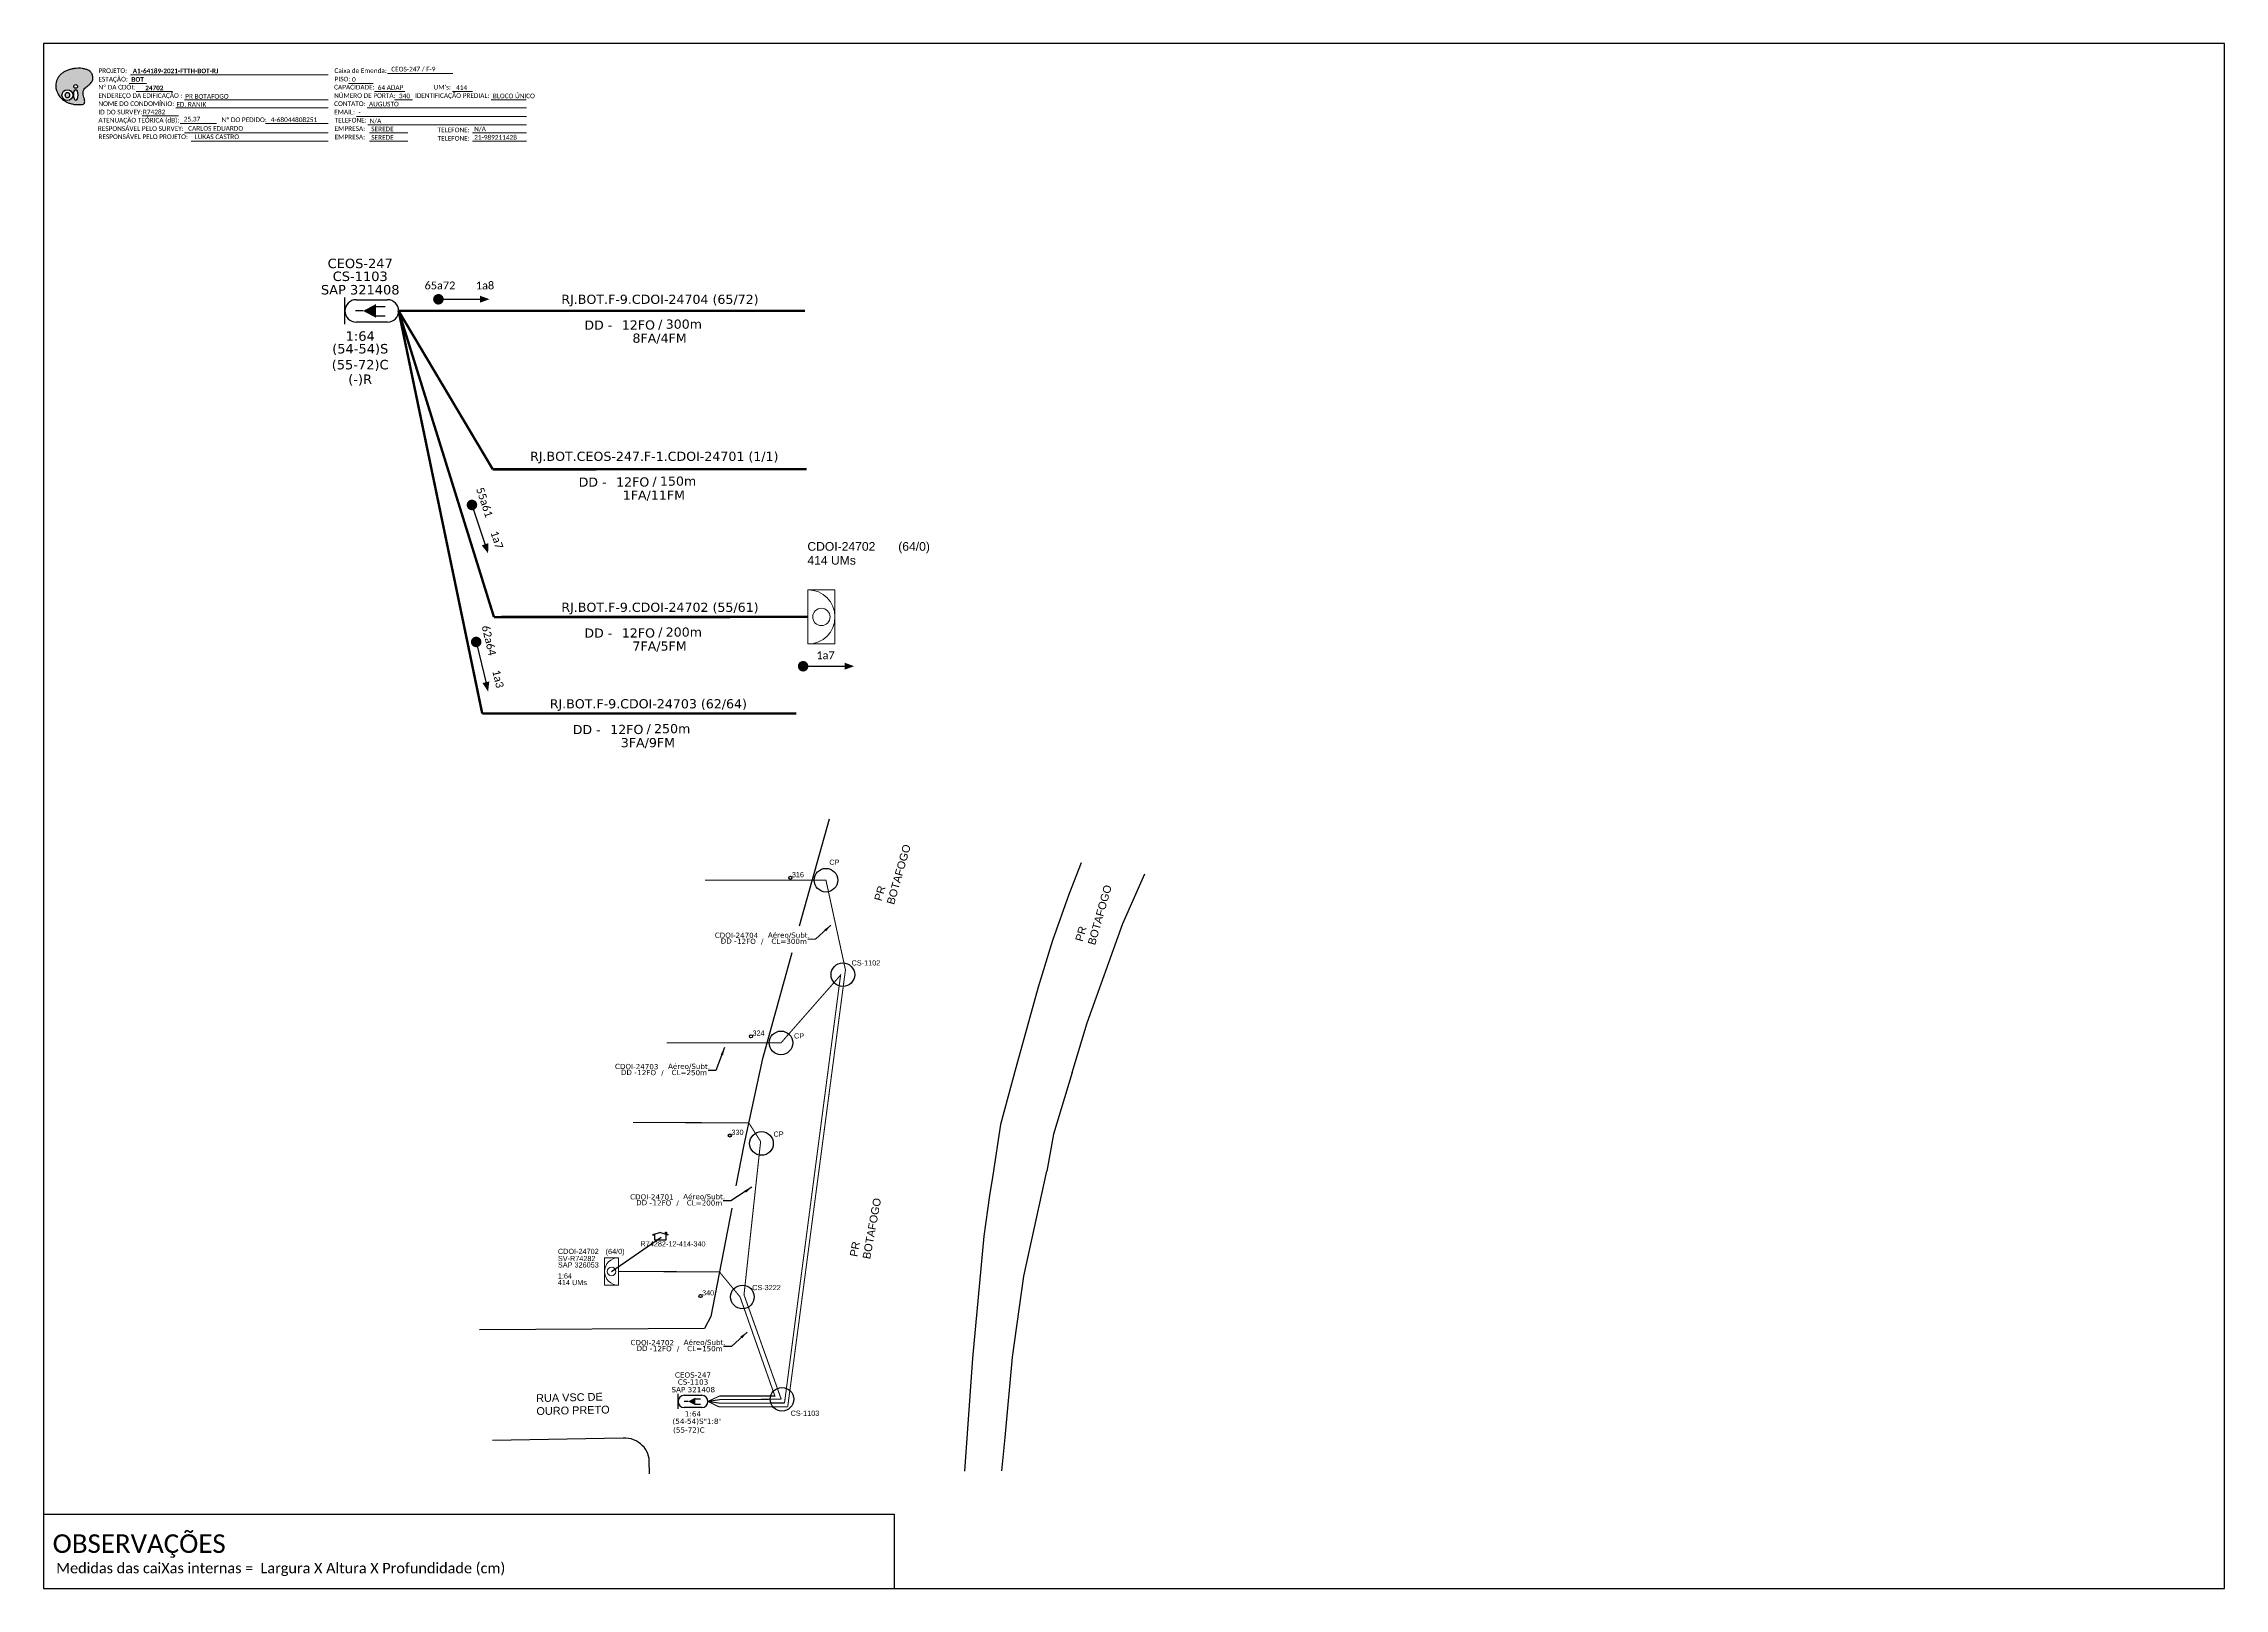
# Model space of a CAD drawing. Extents: x -89 to 2536, y 705 to 1299.
# Drawn here: x -89 to 749, y 705 to 1299 of the extents above; entities that cross this region are included whole.
import ezdxf
from ezdxf.enums import TextEntityAlignment as Align

# ---------------------------------------------------------------- set-up
doc = ezdxf.new("R2010")
doc.units = 0
for name, color, linetype, lineweight in [("20.0-LEGENDA DOS CDO'S", 1, 'Continuous', 0), ('20.1-CDO_INTERIOR', 1, 'Continuous', 0), ('40.1-ETIQUETAS', 1, 'Continuous', 20), ('Numeração', 98, 'Continuous', 0), ('Segmento Logradouro Texto', 7, 'Continuous', 0)]:
    doc.layers.add(name, color=color, linetype=linetype, lineweight=lineweight)
for name, color, linetype in [('20.4-CEOS', 1, 'Continuous'), ('CAP a instalar', 1, 'Continuous'), ('CD de instalação futura', 8, 'Continuous'), ('label_cabos', 7, 'Continuous'), ('Legenda', 1, 'Continuous'), ('locais', 7, 'Continuous'), ('locais legendas', 7, 'Continuous'), ('Numeração Texto', 34, 'Continuous'), ('QUADRA', 7, 'Continuous'), ('SETA', 7, 'Continuous'), ('surveys', 7, 'Continuous'), ('surveys legendas', 7, 'Continuous')]:
    doc.layers.add(name, color=color, linetype=linetype)
doc.layers.add('DROP DE CLIENTE', color=140, linetype='Continuous', plot=False)
doc.layers.add('EXTRA', color=50, linetype='Continuous', plot=False)
doc.styles.add('ARIAL', font='arial.ttf')
doc.styles.add('DIGICADE', font='arial.ttf')
doc.styles.add('siredit', font='verdana.ttf')
doc.styles.get("Standard").update_dxf_attribs({"font": 'arial.ttf'})
doc.styles.add('WMF-Calibri0', font='calibri.ttf')
doc.styles.add('WMF-Calibri1', font='calibrib.ttf')
doc.linetypes.add('FENCELINE1', pattern='A,0.25,-0.1,[133,ltypeshp.shx,S=0.1,R=0,X=-0.1,Y=0],-0.1,1', length=1.45)
doc.dimstyles.new('CC', dxfattribs={"dimtxt": 1, "dimasz": 2, "dimexe": 0.18, "dimexo": 0.0625, "dimgap": 0.09, "dimtad": 0, "dimdec": 0, "dimrnd": 1, "dimzin": 0, "dimdsep": 46, "dimtxsty": 'siredit', "dimblk": 'NONE', "dimcen": 0, "dimse1": 1, "dimse2": 1, "dimsd1": 1, "dimsd2": 1, "dimclrt": 7, "dimadec": 0, "dimazin": 0, "dimtfac": 1, "dimtdec": 0, "dimtofl": 0, "dimtmove": 0, "dimatfit": 3, "dimfxl": 0, "dimtolj": 1, "dimtzin": 0, "dimarcsym": 0})

# ---------------------------------------------------------------- blocks, each defined once
blk = doc.blocks.new('OI')
h = blk.add_hatch(color=40)
edge = h.paths.add_edge_path()
edge.add_spline(control_points=[(4.35, -0.67), (3.92, -0.99), (3.26, -1.5), (2.81, -2.59), (2.9, -3.5), (3.06, -4.27), (3.31, -4.85), (3.37, -5.39), (3.4, -5.88), (3.2, -6.4), (2.54, -6.61), (1.65, -6.63), (0.55, -6.67), (-0.56, -6.42), (-1.61, -6.14), (-2.77, -5.61), (-3.92, -4.77), (-4.89, -3.7), (-5.34, -2.65), (-5.6, -1.94), (-5.85, -0.96), (-5.71, 0.47), (-5.1, 2.02), (-4.14, 3.02), (-3.3, 3.61), (-2.37, 4.16), (-1.36, 4.44), (-0.56, 4.7), (0.79, 4.85), (2.24, 4.97), (3.79, 4.57), (4.67, 4.21), (5.44, 3.65), (5.76, 2.99), (6.03, 2.21), (6.01, 1.46), (5.72, 0.64), (5.31, 0.08), (4.88, -0.38), (4.51, -0.55), (4.35, -0.67)], knot_values=[0, 0, 0, 0, 1.60434, 2.417191, 3.427595, 4.282808, 4.776746, 5.304182, 5.888771, 6.258406, 6.858137, 7.79129, 8.986195, 10.124242, 11.187857, 12.242908, 13.953784, 15.414161, 16.515391, 17.349188, 17.675853, 19.552021, 21.515531, 22.568638, 23.63245, 24.621084, 25.782718, 26.745347, 27.142653, 29.870543, 31.004649, 31.921532, 32.709589, 33.801391, 34.042471, 35.192333, 35.971461, 36.628871, 37.254359, 37.836911, 37.836911, 37.836911, 37.836911], degree=3, periodic=0)
h.paths.add_polyline_path([(1.13, -0.87, -1), (-0.04, -0.87, -1)], flags=16)
edge = h.paths.add_edge_path(flags=16)
edge.add_ellipse((0.56, -3.59), major_axis=(-0.02, 1.71), ratio=0.361305, start_angle=0, end_angle=360)
h.paths.add_polyline_path([(-0.36, -3.62, -1), (-3.8, -3.62, -1)], flags=16)
edge = h.paths.add_edge_path(flags=0)
edge.add_ellipse((-2.08, -3.62), major_axis=(0, 0.885), ratio=0.758294, start_angle=0, end_angle=360)
at = {"color": 40}
for centre, radius in [((-2.08, -3.62), 1.72), ((0.54, -0.87), 0.587)]:
    blk.add_circle(centre, radius, dxfattribs=at)
blk.add_ellipse((-2.08, -3.62), major_axis=(0, 0.885), ratio=0.758294, start_param=-3.141592653589792, end_param=3.141592653589792, dxfattribs=at)
blk.add_ellipse((0.56, -3.59), major_axis=(-0.02, 1.71), ratio=0.361305, dxfattribs=at)
at = {"color": 40, "start_tangent": (-0.800898, -0.598801), "end_tangent": (-0.800898, -0.598801)}
blk.add_spline([(4.35, -0.67), (3.2, -1.78), (2.9, -2.54), (2.92, -3.55), (3.12, -4.38), (3.28, -4.85), (3.37, -5.37), (3.35, -5.95), (3.2, -6.29), (2.66, -6.55), (1.73, -6.63), (0.54, -6.62), (-0.58, -6.41), (-1.6, -6.11), (-2.56, -5.67), (-3.95, -4.67), (-4.89, -3.56), (-5.37, -2.56), (-5.64, -1.78), (-5.72, -1.46), (-5.63, 0.42), (-4.84, 2.22), (-4.13, 2.99), (-3.27, 3.62), (-2.4, 4.09), (-1.3, 4.47), (-0.37, 4.72), (0.02, 4.77), (2.75, 4.8), (3.85, 4.53), (4.69, 4.16), (5.31, 3.68), (5.85, 2.73), (5.93, 2.5), (5.94, 1.35), (5.67, 0.62), (5.29, 0.08), (4.84, -0.36), (4.35, -0.67)], degree=3, dxfattribs=at)
blk = doc.blocks.new('CARIMBO')
at = {"color": 7, "lineweight": 0}
for points in [[(134.48, -16.3), (159.61, -16.3)], [(35.15, -20.06), (41.7, -20.06)], [(35.66, -16.79), (111.64, -16.79)], [(37.81, -23.14), (51.75, -23.14)], [(119.43, -20.02), (128.92, -20.02)], [(129.48, -23.14), (141.1, -23.14)], [(159.42, -23.14), (167.09, -23.14)], [(40.13, -32.55), (54.07, -32.55)], [(52.97, -29.48), (111.64, -29.48)], [(56.38, -26.37), (111.64, -26.37)], [(122.56, -32.72), (187.83, -32.72)], [(126.6, -29.48), (187.83, -29.48)], [(137.07, -26.37), (144.01, -26.37)], [(174.24, -26.37), (187.8, -26.37)], [(54.67, -35.52), (68.61, -35.52)], [(56.38, -39.07), (111.64, -39.07)], [(126.84, -35.96), (187.83, -35.96)], [(127.45, -39.07), (142.25, -39.07)], [(167.06, -39.07), (187.83, -39.07)], [(58.87, -42.31), (111.64, -42.31)], [(127.45, -42.31), (142.25, -42.31)], [(167.06, -42.31), (187.83, -42.31)]]:
    blk.add_lwpolyline(points, dxfattribs=at)
at = {"color": 7, "xscale": 1.213923925163967, "yscale": 1.213923925163967, "zscale": 1.213923925163967, "rotation": 0.1532896023949059}
blk.add_blockref('OI', (13.86, -20.16), dxfattribs=at)
at = {"color": 7, "lineweight": 0, "style": 'WMF-Calibri0'}
for s, height, p in [('PROJETO:', 1.793, (23.26, -16.04)), ('Caixa de Emenda:', 1.7927, (114.02, -16.04)), ('ESTAÇÃO:', 1.793, (23.26, -19.32)), ('ENDEREÇO DA EDIFICAÇÃO :', 1.7927, (23.26, -25.63)), ('Nº DA CDOI:', 1.7927, (23.26, -22.39)), ('CAPACIDADE:', 1.7927, (113.91, -22.39)), ('NÚMERO DE PORTA:', 1.7927, (113.91, -25.63)), ('PISO:', 1.793, (114.09, -19.28)), ('IDENTIFICAÇÃO PREDIAL:', 1.7927, (144.99, -25.63)), ("UM's:", 1.793, (152.15, -22.39)), ('ATENUAÇÃO TEÓRICA (dB):', 1.7927, (23.26, -35.09)), ('NOME DO CONDOMÍNIO:', 1.7927, (23.26, -28.74)), ('ID DO SURVEY:', 1.7927, (23.26, -31.97)), ('CONTATO:', 1.793, (113.91, -28.74)), ('EMAIL:', 1.793, (113.91, -31.97)), ('TELEFONE:', 1.793, (114.09, -35.09)), ('RESPONSÁVEL PELO SURVEY:', 1.7927, (23.02, -38.32)), ('RESPONSÁVEL PELO PROJETO:', 1.7927, (23.26, -41.44)), ('EMPRESA:', 1.793, (114.09, -38.32)), ('EMPRESA:', 1.793, (114.09, -41.56)), ('TELEFONE:', 1.793, (153.7, -38.83)), ('TELEFONE:', 1.793, (153.7, -42.06))]:
    blk.add_text(s, height=height, dxfattribs=at).set_placement(p)
at = {"color": 7, "lineweight": 0, "flags": 8}
for tag, p, style in [('PROJ', (36.46, -16.13), 'WMF-Calibri1'), ('CEOS-XX', (135.87, -15.46), 'WMF-Calibri0'), ('EST', (35.94, -19.41), 'WMF-Calibri1'), ('LOGRADOURO', (56.65, -25.91), 'WMF-Calibri0'), ('PISO_PTR', (120.78, -19.42), 'WMF-Calibri0'), ('CAPAC.', (130.66, -22.52), 'WMF-Calibri0'), ('N°', (138.85, -25.77), 'WMF-Calibri0'), ("UC'S", (160.78, -22.54), 'WMF-Calibri0'), ('N°PREDIO', (174.94, -25.77), 'WMF-Calibri0'), ('_ID_', (40.39, -31.94), 'WMF-Calibri0'), ('NOME_DO_COND.', (53.23, -29.02), 'WMF-Calibri0'), ('O_POTEN', (56.06, -34.68), 'WMF-Calibri0'), ('EMAIL', (123.26, -32.12), 'WMF-Calibri0'), ('NOME_DO_CONTATO', (127.3, -28.89), 'WMF-Calibri0'), ('RES_SURVEY', (57.78, -38.23), 'WMF-Calibri0'), ('RES_PROJ', (60.27, -41.47), 'WMF-Calibri0'), ('TELEFONE', (127.55, -35.36), 'WMF-Calibri0'), ('EMP_RESP_SURVEY', (128.16, -38.47), 'WMF-Calibri0'), ('EMP_RESP_PROJ', (128.16, -41.71), 'WMF-Calibri0'), ('CONT_RESP_SURVEY', (167.76, -38.47), 'WMF-Calibri0'), ('CONT_RESP_PROJ', (167.76, -41.71), 'WMF-Calibri0')]:
    blk.add_attdef(tag, p, '', height=1.79, dxfattribs=dict(at, style=style))
at = {"color": 7, "lineweight": 0, "style": 'WMF-Calibri1', "flags": 8}
blk.add_attdef("N° CDO'S", text='', height=1.79, dxfattribs=at).set_placement((44.78, -22.68), align=Align.CENTER)
blk = doc.blocks.new('MANHOLE_MS')
at = {"linetype": 'Continuous'}
blk.add_circle((0, 0), 0.0000101, dxfattribs=at)
blk = doc.blocks.new('LEGENDA DOS CABOS')
at = {"layer": 'EXTRA', "color": 0, "style": 'siredit'}
for tag, p in [('ID', (4.6, 0.97)), ('XX', (9.03, 0.97))]:
    blk.add_attdef(tag, text='', height=0.48, rotation=359.69, dxfattribs=at).set_placement(p, align=Align.MIDDLE_CENTER)
at = {"layer": 'Legenda', "color": 0, "style": 'siredit'}
for tag, p in [('TIPO_CABO', (1.31, 0)), ('CABO', (4.69, -0.05)), ('/', (6.81, -0.05)), ('METROS', (10.03, -0.05))]:
    blk.add_attdef(tag, text='', height=0.8, rotation=359.69, dxfattribs=at).set_placement(p, align=Align.MIDDLE_CENTER)
blk = doc.blocks.new('_None')
blk = doc.blocks.new('*U85')
at = {"layer": '20.4-CEOS', "color": 7, "style": 'siredit'}
for tag, p in [('FIBRAS_SPLITTER', (0, 0)), ('FIBRAS_TOP_C', (0, -4.13)), ('RESERVA_FINAIS', (0, -5.46))]:
    blk.add_attdef(tag, p, '', height=1.01, dxfattribs=at)
for tag, p, flags in [('QTDE', (0, -9.4), 1), ('ID_ATIVIDADE', (0, -6.77), 3), ('FATOR', (0, -8.09), 1), ('FID', (0, -10.71), 1)]:
    blk.add_attdef(tag, p, '', height=1.01, dxfattribs=dict(at, flags=flags))
blk = doc.blocks.new('SURVEY_SURVEY')
for p, q in [((0, 0.0000152), (-0.0000151, 0.0000108)), ((-0.0000151, 0.0000108), (-0.0000104, 0.0000108)), ((-0.0000103, 0), (-0.0000103, 0.0000108)), ((0.0000103, 0), (-0.0000103, 0)), ((0, 0.0000152), (0.0000151, 0.0000108)), ((0.0000101, 0.0000159), (0.0000117, 0.0000159)), ((0.0000101, 0.0000123), (0.0000101, 0.0000159)), ((0.0000151, 0.0000108), (0.0000103, 0.0000108)), ((0.0000103, 0.0000108), (0.0000103, 0)), ((0.0000117, 0.0000159), (0.0000117, 0.0000119))]:
    blk.add_line(p, q)
blk = doc.blocks.new('CEOS_RP_CT_DRT')
at = {"layer": '20.4-CEOS', "color": 0}
for p, q in [((-4.54, 1.19), (-1.19, 1.19)), ((-1.19, -1.19), (-4.54, -1.19))]:
    blk.add_line(p, q, dxfattribs=at)
for points in [[(-5.73, -1.43), (-5.73, 1.44)], [(-3.79, 0), (-4.59, 0)], [(-2.47, 0.48), (-1.45, 0.48)], [(-2.47, -0.52), (-1.45, -0.52)]]:
    blk.add_lwpolyline(points, dxfattribs=at)
blk.add_lwpolyline([(-3.79, 0, 0, 1.47, 0), (-2.41, 0, 1.47, 1.47, 0)], format="xyseb", dxfattribs=at)
for centre, start, end in [((-4.54, 0), 90, 270), ((-1.19, 0), 270, 90)]:
    blk.add_arc(centre, 1.19, start, end, dxfattribs=at)
at = {"layer": '20.4-CEOS', "color": 7, "style": 'siredit'}
for tag, p in [('Nº_DA_CEOS', (-2.86, 5.6)), ('LOCAL', (-2.86, 4.24)), ('SAP', (-2.86, 2.78)), ('RACIO_SPLITAGEM', (-2.86, -1.88)), ('FIBRAS_SPLITTER', (-2.86, -3.58)), ('RESERVA_FINAIS', (-2.86, -6.39)), ('FIBRAS_TOP_C', (-2.86, -5.08))]:
    blk.add_attdef(tag, text='', height=1.01, dxfattribs=at).set_placement(p, align=Align.TOP_CENTER)
blk = doc.blocks.new('ETIQUETA_RS5F')
at = {"layer": '40.1-ETIQUETAS', "color": 0, "style": 'siredit'}
blk.add_text('/', height=1.5, dxfattribs=at).set_placement((1.58, -1.95), align=Align.MIDDLE_RIGHT)
for tag, p in [('ETIQUETA_R_PRIMARIA', (1.21, 4.1)), ('ETIQUETA_R_SECUNDARIA', (1.21, 2.1)), ('F_ATIVAS/F_MORTAS', (1.14, -4.24))]:
    blk.add_attdef(tag, text='', height=1.5, dxfattribs=at).set_placement(p, align=Align.MIDDLE_CENTER)
for tag, p in [('TIPO_CABO', (-6.58, -2.12)), ('CAP_CABO', (0.4, -2.09))]:
    blk.add_attdef(tag, text='', height=1.5, dxfattribs=at).set_placement(p, align=Align.MIDDLE_RIGHT)
blk.add_attdef('METROS', text='', height=1.5, dxfattribs=at).set_placement((2.14, -1.95), align=Align.MIDDLE_LEFT)
for tag, p in [('FUSÃO_1', (0.85, -8.39)), ('FUSÃO_2', (0.85, -10.6)), ('FUSÃO_3', (0.85, -12.93)), ('FUSÃO_4', (0.85, -15.14)), ('FUSÃO_5', (0.85, -17.16))]:
    blk.add_attdef(tag, text='', height=1.5, dxfattribs=at).set_placement(p, align=Align.CENTER)
blk = doc.blocks.new('CDOI_INT')
at = {"layer": '20.1-CDO_INTERIOR', "color": 0, "lineweight": 18}
blk.add_lwpolyline([(4.25, -4.25), (4.25, 4.25), (0, 4.25), (0, -4.25)], close=True, dxfattribs=at)
blk.add_circle((2.12, 0), 1.36, dxfattribs=at)
blk.add_arc((0, 0), 4.25, 270, 90, dxfattribs=at)
at = {"layer": "20.0-LEGENDA DOS CDO'S", "color": 0, "style": 'ARIAL'}
for tag, p in [('CDO_N', (-0.08, 10.38)), ('SPLITER_1', (21.18, 10.38)), ('SAP', (-0.08, 6.23)), ('SURVEY', (-0.08, 8.2)), ('SPLITER_2', (21.19, 8.68)), ('1:XX', (5.94, -2.22)), ('UMS', (5.94, -4.24))]:
    blk.add_attdef(tag, p, '', height=1.36, dxfattribs=at)
blk.add_attdef('FIBRAS_UTILIZADAS', text='', height=1.36, dxfattribs=at).set_placement((15.34, 10.38), align=Align.CENTER)

msp = doc.modelspace()

# ---------------------------------------------------------------- linework, layer by layer
msp.add_lwpolyline([(-89.32, 705.02), (749.25, 705.02), (749.25, 1299.02), (-89.32, 1299.02), (-89.32, 705.02)])
at = {"color": 7, "lineweight": 0}
msp.add_lwpolyline([(-4.01, 1268.26), (20.14, 1268.26)], dxfattribs=at)
at = {"const_width": 2.02}
for points in [[(61.48, 1200.71, 1), (63.5, 1200.71, 1)], [(75.07, 1122.59, 1), (75.7, 1120.67, 1)], [(76.79, 1069.93, 1), (77.26, 1067.97, 1)], [(201.71, 1059.6, 1), (203.73, 1059.6, 1)]]:
    msp.add_lwpolyline(points, format="xyb", close=True, dxfattribs=at)
at = {"color": 7}
msp.add_lwpolyline([(-89.24, 733.5), (237.71, 733.5), (237.71, 705.02)], dxfattribs=at)
at = {"layer": '20.1-CDO_INTERIOR', "color": 1, "lineweight": 18}
msp.add_lwpolyline([(126.4, 821.56), (126.39, 832.18), (131.7, 832.19), (131.71, 821.56)], close=True, dxfattribs=at)
msp.add_circle((129.05, 826.87), 1.7, dxfattribs=at)
msp.add_arc((131.71, 826.87), 5.31, 90.02759, 270.02759, dxfattribs=at)
at = {"layer": '20.4-CEOS', "color": 5}
for p, q in [((157.04, 779.29), (163.73, 779.29)), ((163.73, 774.53), (157.04, 774.53))]:
    msp.add_line(p, q, dxfattribs=at)
for points in [[(154.66, 774.04), (154.66, 779.78)], [(158.54, 776.91), (156.93, 776.91)], [(161.18, 777.86), (163.21, 777.86)], [(161.18, 775.87), (163.21, 775.87)]]:
    msp.add_lwpolyline(points, dxfattribs=at)
msp.add_lwpolyline([(158.54, 776.91, 0, 2.94, 0), (161.3, 776.91, 2.94, 2.94, 0)], format="xyseb", dxfattribs=at)
for centre, start, end in [((157.04, 776.91), 90, 270), ((163.73, 776.91), 270, 90)]:
    msp.add_arc(centre, 2.38, start, end, dxfattribs=at)
at = {"layer": 'CAP a instalar', "color": 7, "ltscale": 7, "const_width": 0.941}
for points in [[(47.19, 1196.24), (203.51, 1196.28)], [(47.19, 1196.24), (83.4, 1135.33)], [(47.19, 1196.24), (79.35, 1041.41)], [(83.4, 1135.33), (204.1, 1135.38)]]:
    msp.add_lwpolyline(points, dxfattribs=at)
at = {"layer": 'CAP a instalar', "color": 1, "ltscale": 7, "const_width": 0.941}
for points in [[(47.19, 1196.24), (83.85, 1078.52)], [(83.85, 1078.52), (204.57, 1078.58)]]:
    msp.add_lwpolyline(points, dxfattribs=at)
at = {"layer": 'CAP a instalar', "color": 8, "ltscale": 7, "const_width": 0.941}
msp.add_lwpolyline([(79.35, 1041.41), (200.1, 1041.46)], dxfattribs=at)
at = {"layer": 'CAP a instalar', "color": 8, "ltscale": 50, "const_width": 0.4}
for points in [[(196.81, 774.86), (196.81, 774.86), (219.01, 942.87), (211.51, 977.34), (164.94, 977.34)], [(195.58, 776.31), (195.58, 776.31), (217.14, 940.86), (194.21, 914.77), (150.28, 914.77)], [(194.32, 777.75), (194.32, 777.75), (180, 817.92), (186.39, 876.87), (181.83, 884.05), (137.37, 884.16)], [(166.11, 776.91), (170.9, 777.63), (194.32, 777.75)], [(166.11, 776.91), (170.53, 776.26), (195.58, 776.31)], [(166.11, 776.91), (170.34, 774.86), (196.81, 774.86)]]:
    msp.add_lwpolyline(points, dxfattribs=at)
at = {"layer": 'CAP a instalar', "color": 1, "ltscale": 50, "const_width": 0.4}
for points in [[(131.71, 826.87), (170.53, 826.75), (178.49, 817.09), (191.86, 779), (184.66, 779)], [(184.66, 779), (170.65, 779), (166.11, 776.91)]]:
    msp.add_lwpolyline(points, dxfattribs=at)
at = {"layer": 'DROP DE CLIENTE'}
msp.add_lwpolyline([(129.05, 826.87), (148.09, 840.11)], dxfattribs=at)
at = {"layer": 'Numeração'}
for centre in [(197.82, 978.23), (182.66, 917.31), (174.57, 879.17), (163.27, 817.44)]:
    msp.add_circle(centre, 0.6, dxfattribs=at)
at = {"layer": 'Numeração Texto'}
for centre in [(197.82, 978.23), (182.66, 917.31), (174.57, 879.17), (163.27, 817.44)]:
    msp.add_circle(centre, 0.6, dxfattribs=at)
at = {"layer": 'QUADRA', "color": 96}
for points in [[(201.38, 959.77), (212.86, 1000.99)], [(309.64, 984.03), (304.9, 971.86), (298.68, 954.11), (293.07, 936.17), (288.1, 918.08), (284.55, 905.13)], [(306.15, 903.45), (311.9, 922.49), (325.63, 960.7), (334.16, 979.73)], [(176.95, 859.86), (180, 875.59), (187.18, 908.78), (198.54, 949.58)], [(284.55, 905.13), (278.58, 883.34), (275.68, 863.96)], [(306.15, 903.45), (298.98, 879.7), (296.51, 865.43)], [(275.68, 863.96), (274.34, 856.15), (272.17, 840.46), (267.87, 793.51), (264.85, 750.09)], [(279.17, 750.21), (280.42, 763.03), (283.23, 793.9), (287.65, 825.04), (296.51, 865.43)], [(175.28, 851.25), (167.21, 809.61), (164.81, 804.91), (78.31, 804.47)], [(143.68, 749.09), (143.55, 754.02), (143.48, 754.96), (143.29, 755.9), (143.01, 756.8), (142.61, 757.68), (142.13, 758.5), (141.55, 759.29), (140.9, 760.01), (140.15, 760.67), (139.34, 761.24), (138.48, 761.73), (137.56, 762.14), (136.6, 762.47), (135.6, 762.69), (134.58, 762.81), (133.53, 762.83), (83.27, 761.85)]]:
    msp.add_lwpolyline(points, dxfattribs=at)
at = {"layer": 'SETA'}
for points in [[(62.49, 1200.71), (79.83, 1200.71)], [(75.38, 1121.63), (80.85, 1105.18)], [(77.03, 1068.95), (81.05, 1052.09)], [(202.72, 1059.6), (220.06, 1059.6)]]:
    msp.add_lwpolyline(points, dxfattribs=at)
for points in [[(78.44, 1202.08), (82.13, 1200.74), (78.44, 1199.39)], [(81.71, 1106.93), (81.6, 1103), (79.16, 1106.08)], [(218.67, 1060.97), (222.36, 1059.62), (218.67, 1058.28)], [(82.06, 1053.76), (81.61, 1049.85), (79.44, 1053.14)]]:
    msp.add_solid(points, dxfattribs=at)

# ---------------------------------------------------------------- block references
ref = msp.add_blockref('CARIMBO', (-91.51, 1303.77))
ref.add_attrib('PROJ', 'A1-64189-2021-FTTH-BOT-RJ', (-55.05, 1287.63), dxfattribs={"color": 7, "lineweight": 0, "height": 1.7927, "style": 'WMF-Calibri1'})
ref.add_attrib('EST', 'BOT', (-55.57, 1284.35), dxfattribs={"color": 7, "lineweight": 0, "height": 1.793, "style": 'WMF-Calibri1'})
ref.add_attrib("N° CDO'S", '24702', dxfattribs={"color": 7, "lineweight": 0, "height": 1.793, "style": 'WMF-Calibri1'}).set_placement((-46.73, 1281.09), align=Align.CENTER)
ref.add_attrib('LOGRADOURO', 'PR BOTAFOGO', (-34.86, 1277.86), dxfattribs={"color": 7, "lineweight": 0, "height": 1.7927, "style": 'WMF-Calibri0'})
ref.add_attrib('NOME_DO_COND.', 'ED. RANIK', (-38.28, 1274.74), dxfattribs={"color": 7, "lineweight": 0, "height": 1.793, "style": 'WMF-Calibri0'})
ref.add_attrib('_ID_', 'R74282', (-51.11, 1271.83), dxfattribs={"color": 7, "lineweight": 0, "height": 1.793, "style": 'WMF-Calibri0'})
ref.add_attrib('O_POTEN', '25,37', (-35.45, 1269.09), dxfattribs={"color": 7, "lineweight": 0, "height": 1.793, "style": 'WMF-Calibri0'})
ref.add_attrib('RES_SURVEY', 'CARLOS EDUARDO', (-33.73, 1265.54), dxfattribs={"color": 7, "lineweight": 0, "height": 1.7927, "style": 'WMF-Calibri0'})
ref.add_attrib('RES_PROJ', 'LUKAS CASTRO', (-31.24, 1262.3), dxfattribs={"color": 7, "lineweight": 0, "height": 1.7927, "style": 'WMF-Calibri0'})
ref.add_attrib('CEOS-XX', 'CEOS-247 / F-9', (44.36, 1288.31), dxfattribs={"color": 7, "lineweight": 0, "height": 1.7927, "style": 'WMF-Calibri0'})
ref.add_attrib('CAPAC.', '64 ADAP', (39.15, 1281.25), dxfattribs={"color": 7, "lineweight": 0, "height": 1.793, "style": 'WMF-Calibri0'})
ref.add_attrib("UC'S", '414', (69.27, 1281.23), dxfattribs={"color": 7, "lineweight": 0, "height": 1.793, "style": 'WMF-Calibri0'})
ref.add_attrib('PISO_PTR', '0', (29.28, 1284.34), dxfattribs={"color": 7, "lineweight": 0, "height": 1.79, "style": 'WMF-Calibri0'})
ref.add_attrib('N°', '340', (47.34, 1278), dxfattribs={"color": 7, "lineweight": 0, "height": 1.793, "style": 'WMF-Calibri0'})
ref.add_attrib('N°PREDIO', 'BLOCO ÚNICO', (83.43, 1278), dxfattribs={"color": 7, "lineweight": 0, "height": 1.7927, "style": 'WMF-Calibri0'})
ref.add_attrib('NOME_DO_CONTATO', 'AUGUSTO', (35.79, 1274.88), dxfattribs={"color": 7, "lineweight": 0, "height": 1.793, "style": 'WMF-Calibri0'})
ref.add_attrib('EMAIL', '-', (31.75, 1271.65), dxfattribs={"color": 7, "lineweight": 0, "height": 1.79, "style": 'WMF-Calibri0'})
ref.add_attrib('TELEFONE', 'N/A', (36.04, 1268.41), dxfattribs={"color": 7, "lineweight": 0, "height": 1.793, "style": 'WMF-Calibri0'})
ref.add_attrib('EMP_RESP_SURVEY', 'SEREDE', (36.65, 1265.3), dxfattribs={"color": 7, "lineweight": 0, "height": 1.793, "style": 'WMF-Calibri0'})
ref.add_attrib('EMP_RESP_PROJ', 'SEREDE', (36.65, 1262.06), dxfattribs={"color": 7, "lineweight": 0, "height": 1.793, "style": 'WMF-Calibri0'})
ref.add_attrib('CONT_RESP_SURVEY', 'N/A', (76.25, 1265.3), dxfattribs={"color": 7, "lineweight": 0, "height": 1.793, "style": 'WMF-Calibri0'})
ref.add_attrib('CONT_RESP_PROJ', '21-989211428', (76.25, 1262.06), dxfattribs={"color": 7, "lineweight": 0, "height": 1.7927, "style": 'WMF-Calibri0'})
at = {"layer": '20.4-CEOS', "color": 5}
ref = msp.add_blockref('CEOS_RP_CT_DRT', (47.19, 1196.24), dxfattribs=dict(at, xscale=3.602776328722635, yscale=3.602776328722635, zscale=3.602776319999997))
ref.add_attrib('Nº_DA_CEOS', 'CEOS-247', dxfattribs={"color": 7, "height": 3.638, "style": 'siredit'}).set_placement((32.43, 1216.33), align=Align.TOP_CENTER)
ref.add_attrib('LOCAL', 'CS-1103', dxfattribs={"color": 7, "height": 3.638, "style": 'siredit'}).set_placement((32.43, 1211.37), align=Align.TOP_CENTER)
ref.add_attrib('SAP', 'SAP 321408', dxfattribs={"color": 7, "height": 3.638, "style": 'siredit'}).set_placement((32.43, 1206.21), align=Align.TOP_CENTER)
ref.add_attrib('RACIO_SPLITAGEM', '1:64', dxfattribs={"color": 7, "height": 3.638, "style": 'siredit'}).set_placement((32.43, 1188.4), align=Align.TOP_CENTER)
ref.add_attrib('FIBRAS_SPLITTER', '(54-54)S', dxfattribs={"color": 7, "height": 3.638, "style": 'siredit'}).set_placement((32.43, 1183.53), align=Align.TOP_CENTER)
ref.add_attrib('FIBRAS_TOP_C', '(55-72)C', dxfattribs={"color": 7, "height": 3.638, "style": 'siredit'}).set_placement((32.4, 1177.4), align=Align.TOP_CENTER)
ref.add_attrib('RESERVA_FINAIS', '(-)R', dxfattribs={"color": 7, "height": 3.638, "style": 'siredit'}).set_placement((32.4, 1171.8), align=Align.TOP_CENTER)
at = {"layer": '20.4-CEOS', "color": 5, "lineweight": 0}
ref = msp.add_blockref('*U85', (152.49, 768.28), dxfattribs=dict(at, xscale=2, yscale=2, zscale=2))
ref.add_attrib('FIBRAS_SPLITTER', '(54-54)S"1:8"', (152.49, 768.28), dxfattribs={"color": 7, "height": 2.0194, "style": 'siredit'})
ref.add_attrib('FIBRAS_TOP_C', '(55-72)C', (152.74, 764.92), dxfattribs={"color": 7, "height": 2.019, "style": 'siredit'})
at = {"layer": 'CAP a instalar', "color": 7, "linetype": 'FENCELINE1', "ltscale": 7}
ref = msp.add_blockref('ETIQUETA_RS5F', (144.91, 1195.76), dxfattribs=dict(at, xscale=2.352239969747718, yscale=2.352239969749518, zscale=2.352239969749998))
ref.add_attrib('ETIQUETA_R_SECUNDARIA', 'RJ.BOT.F-9.CDOI-24704 (65/72)', dxfattribs={"layer": '40.1-ETIQUETAS', "color": 0, "height": 3.5284, "style": 'siredit'}).set_placement((147.69, 1200.71), align=Align.MIDDLE_CENTER)
ref.add_attrib('TIPO_CABO', 'DD -', dxfattribs={"layer": '40.1-ETIQUETAS', "color": 0, "height": 3.528, "style": 'siredit'}).set_placement((129.35, 1190.78), align=Align.MIDDLE_RIGHT)
ref.add_attrib('CAP_CABO', '12FO', dxfattribs={"layer": '40.1-ETIQUETAS', "color": 0, "height": 3.528, "style": 'siredit'}).set_placement((145.77, 1190.84), align=Align.MIDDLE_RIGHT)
ref.add_attrib('METROS', '300m', dxfattribs={"layer": '40.1-ETIQUETAS', "color": 0, "height": 3.528, "style": 'siredit'}).set_placement((149.88, 1191.16), align=Align.MIDDLE_LEFT)
ref.add_attrib('F_ATIVAS/F_MORTAS', '8FA/4FM', dxfattribs={"layer": '40.1-ETIQUETAS', "color": 0, "height": 3.528, "style": 'siredit'}).set_placement((147.53, 1185.77), align=Align.MIDDLE_CENTER)
ref = msp.add_blockref('ETIQUETA_RS5F', (142.71, 1135.39), dxfattribs=dict(at, xscale=2.352239969747718, yscale=2.352239969749518, zscale=2.352239969749998))
ref.add_attrib('ETIQUETA_R_SECUNDARIA', 'RJ.BOT.CEOS-247.F-1.CDOI-24701 (1/1)', dxfattribs={"layer": '40.1-ETIQUETAS', "color": 0, "height": 3.5284, "style": 'siredit'}).set_placement((145.49, 1140.34), align=Align.MIDDLE_CENTER)
ref.add_attrib('TIPO_CABO', 'DD -', dxfattribs={"layer": '40.1-ETIQUETAS', "color": 0, "height": 3.528, "style": 'siredit'}).set_placement((127.15, 1130.42), align=Align.MIDDLE_RIGHT)
ref.add_attrib('CAP_CABO', '12FO', dxfattribs={"layer": '40.1-ETIQUETAS', "color": 0, "height": 3.528, "style": 'siredit'}).set_placement((143.57, 1130.47), align=Align.MIDDLE_RIGHT)
ref.add_attrib('METROS', '150m', dxfattribs={"layer": '40.1-ETIQUETAS', "color": 0, "height": 3.528, "style": 'siredit'}).set_placement((147.68, 1130.8), align=Align.MIDDLE_LEFT)
ref.add_attrib('F_ATIVAS/F_MORTAS', '1FA/11FM', dxfattribs={"layer": '40.1-ETIQUETAS', "color": 0, "height": 3.528, "style": 'siredit'}).set_placement((145.33, 1125.41), align=Align.MIDDLE_CENTER)
at = {"layer": 'CAP a instalar', "color": 1, "linetype": 'FENCELINE1', "ltscale": 7}
ref = msp.add_blockref('ETIQUETA_RS5F', (144.91, 1077.34), dxfattribs=dict(at, xscale=2.352239969747718, yscale=2.352239969749518, zscale=2.352239969749998))
ref.add_attrib('ETIQUETA_R_SECUNDARIA', 'RJ.BOT.F-9.CDOI-24702 (55/61)', dxfattribs={"layer": '40.1-ETIQUETAS', "color": 0, "height": 3.5284, "style": 'siredit'}).set_placement((147.69, 1082.29), align=Align.MIDDLE_CENTER)
ref.add_attrib('TIPO_CABO', 'DD -', dxfattribs={"layer": '40.1-ETIQUETAS', "color": 0, "height": 3.528, "style": 'siredit'}).set_placement((129.35, 1072.37), align=Align.MIDDLE_RIGHT)
ref.add_attrib('CAP_CABO', '12FO', dxfattribs={"layer": '40.1-ETIQUETAS', "color": 0, "height": 3.528, "style": 'siredit'}).set_placement((145.77, 1072.42), align=Align.MIDDLE_RIGHT)
ref.add_attrib('METROS', '200m', dxfattribs={"layer": '40.1-ETIQUETAS', "color": 0, "height": 3.528, "style": 'siredit'}).set_placement((149.88, 1072.75), align=Align.MIDDLE_LEFT)
ref.add_attrib('F_ATIVAS/F_MORTAS', '7FA/5FM', dxfattribs={"layer": '40.1-ETIQUETAS', "color": 0, "height": 3.528, "style": 'siredit'}).set_placement((147.53, 1067.36), align=Align.MIDDLE_CENTER)
at = {"layer": 'CAP a instalar', "color": 8, "linetype": 'FENCELINE1', "ltscale": 7}
ref = msp.add_blockref('ETIQUETA_RS5F', (140.44, 1040.23), dxfattribs=dict(at, xscale=2.352239969747718, yscale=2.352239969749518, zscale=2.352239969749998))
ref.add_attrib('ETIQUETA_R_SECUNDARIA', 'RJ.BOT.F-9.CDOI-24703 (62/64)', dxfattribs={"layer": '40.1-ETIQUETAS', "color": 0, "height": 3.5284, "style": 'siredit'}).set_placement((143.22, 1045.18), align=Align.MIDDLE_CENTER)
ref.add_attrib('TIPO_CABO', 'DD -', dxfattribs={"layer": '40.1-ETIQUETAS', "color": 0, "height": 3.528, "style": 'siredit'}).set_placement((124.87, 1035.26), align=Align.MIDDLE_RIGHT)
ref.add_attrib('CAP_CABO', '12FO', dxfattribs={"layer": '40.1-ETIQUETAS', "color": 0, "height": 3.528, "style": 'siredit'}).set_placement((141.3, 1035.31), align=Align.MIDDLE_RIGHT)
ref.add_attrib('METROS', '250m', dxfattribs={"layer": '40.1-ETIQUETAS', "color": 0, "height": 3.528, "style": 'siredit'}).set_placement((145.4, 1035.63), align=Align.MIDDLE_LEFT)
ref.add_attrib('F_ATIVAS/F_MORTAS', '3FA/9FM', dxfattribs={"layer": '40.1-ETIQUETAS', "color": 0, "height": 3.528, "style": 'siredit'}).set_placement((143.05, 1030.25), align=Align.MIDDLE_CENTER)
at = {"layer": 'CD de instalação futura', "color": 1, "ltscale": 11}
ref = msp.add_blockref('CDOI_INT', (204.57, 1078.58), dxfattribs=dict(at, xscale=2.451089447553158, yscale=2.451089447553158, zscale=2.451089447553158))
ref.add_attrib('CDO_N', 'CDOI-24702', (204.37, 1104.02), dxfattribs={"layer": "20.0-LEGENDA DOS CDO'S", "color": 0, "height": 3.334, "style": 'ARIAL'})
ref.add_attrib('FIBRAS_UTILIZADAS', '     (64/0)', dxfattribs={"layer": "20.0-LEGENDA DOS CDO'S", "color": 0, "height": 3.3341, "style": 'ARIAL'}).set_placement((242.17, 1104.02), align=Align.CENTER)
ref.add_attrib('SURVEY', '414 UMs', (204.38, 1098.68), dxfattribs={"layer": "20.0-LEGENDA DOS CDO'S", "color": 0, "height": 3.334, "style": 'ARIAL'})
at = {"layer": 'label_cabos', "color": 0, "lineweight": 0}
ref = msp.add_blockref('LEGENDA DOS CABOS', (168.63, 952.89), dxfattribs=dict(at, xscale=2, yscale=2, zscale=2))
ref.add_attrib('ID', 'CDOI-24704', dxfattribs={"color": 0, "height": 2, "rotation": 359.69001, "style": 'siredit'}).set_placement((177.11, 956.15), align=Align.MIDDLE_CENTER)
ref.add_attrib('CABO', '12FO', dxfattribs={"color": 0, "height": 2, "rotation": 359.69001, "style": 'siredit'}).set_placement((180.96, 953.84), align=Align.MIDDLE_CENTER)
ref.add_attrib('METROS', 'CL=300m', dxfattribs={"color": 0, "height": 2, "rotation": 359.69001, "style": 'siredit'}).set_placement((197.35, 953.84), align=Align.MIDDLE_CENTER)
ref.add_attrib('XX', 'Aéreo/Subt.', dxfattribs={"color": 0, "height": 2, "rotation": 359.69001, "style": 'siredit'}).set_placement((197.25, 956.23), align=Align.MIDDLE_CENTER)
ref.add_attrib('/', '/', dxfattribs={"color": 0, "height": 2, "rotation": 359.69001, "style": 'siredit'}).set_placement((187.01, 953.84), align=Align.MIDDLE_CENTER)
ref.add_attrib('TIPO_CABO', 'DD -', dxfattribs={"color": 0, "height": 2, "rotation": 359.69001, "style": 'siredit'}).set_placement((174.11, 953.93), align=Align.MIDDLE_CENTER)
ref = msp.add_blockref('LEGENDA DOS CABOS', (130.25, 902.42), dxfattribs=dict(at, xscale=2, yscale=2, zscale=2))
ref.add_attrib('ID', 'CDOI-24703', dxfattribs={"color": 0, "height": 2, "rotation": 359.69001, "style": 'siredit'}).set_placement((138.73, 905.68), align=Align.MIDDLE_CENTER)
ref.add_attrib('CABO', '12FO', dxfattribs={"color": 0, "height": 2, "rotation": 359.69001, "style": 'siredit'}).set_placement((142.57, 903.37), align=Align.MIDDLE_CENTER)
ref.add_attrib('METROS', 'CL=250m', dxfattribs={"color": 0, "height": 2, "rotation": 359.69001, "style": 'siredit'}).set_placement((158.96, 903.37), align=Align.MIDDLE_CENTER)
ref.add_attrib('XX', 'Aéreo/Subt.', dxfattribs={"color": 0, "height": 2, "rotation": 359.69001, "style": 'siredit'}).set_placement((158.86, 905.76), align=Align.MIDDLE_CENTER)
ref.add_attrib('/', '/', dxfattribs={"color": 0, "height": 2, "rotation": 359.69001, "style": 'siredit'}).set_placement((148.63, 903.37), align=Align.MIDDLE_CENTER)
ref.add_attrib('TIPO_CABO', 'DD -', dxfattribs={"color": 0, "height": 2, "rotation": 359.69001, "style": 'siredit'}).set_placement((135.73, 903.46), align=Align.MIDDLE_CENTER)
ref = msp.add_blockref('LEGENDA DOS CABOS', (136.09, 852.3), dxfattribs=dict(at, xscale=2, yscale=2, zscale=2))
ref.add_attrib('ID', 'CDOI-24701', dxfattribs={"color": 0, "height": 2, "rotation": 359.69001, "style": 'siredit'}).set_placement((144.57, 855.56), align=Align.MIDDLE_CENTER)
ref.add_attrib('CABO', '12FO', dxfattribs={"color": 0, "height": 2, "rotation": 359.69001, "style": 'siredit'}).set_placement((148.42, 853.25), align=Align.MIDDLE_CENTER)
ref.add_attrib('METROS', 'CL=200m', dxfattribs={"color": 0, "height": 2, "rotation": 359.69001, "style": 'siredit'}).set_placement((164.81, 853.25), align=Align.MIDDLE_CENTER)
ref.add_attrib('XX', 'Aéreo/Subt.', dxfattribs={"color": 0, "height": 2, "rotation": 359.69001, "style": 'siredit'}).set_placement((164.7, 855.65), align=Align.MIDDLE_CENTER)
ref.add_attrib('/', '/', dxfattribs={"color": 0, "height": 2, "rotation": 359.69001, "style": 'siredit'}).set_placement((154.47, 853.25), align=Align.MIDDLE_CENTER)
ref.add_attrib('TIPO_CABO', 'DD -', dxfattribs={"color": 0, "height": 2, "rotation": 359.69001, "style": 'siredit'}).set_placement((141.57, 853.35), align=Align.MIDDLE_CENTER)
ref = msp.add_blockref('LEGENDA DOS CABOS', (136.25, 796.27), dxfattribs=dict(at, xscale=2, yscale=2, zscale=2))
ref.add_attrib('ID', 'CDOI-24702', dxfattribs={"color": 0, "height": 2, "rotation": 359.69001, "style": 'siredit'}).set_placement((144.73, 799.53), align=Align.MIDDLE_CENTER)
ref.add_attrib('CABO', '12FO', dxfattribs={"color": 0, "height": 2, "rotation": 359.69001, "style": 'siredit'}).set_placement((148.58, 797.22), align=Align.MIDDLE_CENTER)
ref.add_attrib('METROS', 'CL=150m', dxfattribs={"color": 0, "height": 2, "rotation": 359.69001, "style": 'siredit'}).set_placement((164.97, 797.22), align=Align.MIDDLE_CENTER)
ref.add_attrib('XX', 'Aéreo/Subt.', dxfattribs={"color": 0, "height": 2, "rotation": 359.69001, "style": 'siredit'}).set_placement((164.87, 799.62), align=Align.MIDDLE_CENTER)
ref.add_attrib('/', '/', dxfattribs={"color": 0, "height": 2, "rotation": 359.69001, "style": 'siredit'}).set_placement((154.64, 797.22), align=Align.MIDDLE_CENTER)
ref.add_attrib('TIPO_CABO', 'DD -', dxfattribs={"color": 0, "height": 2, "rotation": 359.69001, "style": 'siredit'}).set_placement((141.73, 797.32), align=Align.MIDDLE_CENTER)
at = {"layer": 'locais', "color": 30, "xscale": 450000, "yscale": 450000, "zscale": 450000}
for p in [(211.51, 977.34), (218.01, 941), (194.21, 914.77), (186.72, 876.1), (179.39, 817.09), (194.6, 777.75)]:
    msp.add_blockref('MANHOLE_MS', p, dxfattribs=at)
at = {"layer": 'surveys', "color": 151, "xscale": 200000, "yscale": 200000, "zscale": 200000}
msp.add_blockref('SURVEY_SURVEY', (147.83, 838.86), dxfattribs=at)

# ---------------------------------------------------------------- texts
at = {"color": 7, "lineweight": 0, "style": 'WMF-Calibri0'}
msp.add_text('Nº DO PEDIDO:', height=1.7927, dxfattribs=at).set_placement((-20.88, 1268.84))
at = {"color": 7, "style": 'WMF-Calibri0'}
msp.add_text('OBSERVAÇÕES', height=7.1308, dxfattribs=at).set_placement((-85.83, 718.67))
at = {"char_height": 3.025, "width": 51.1402, "attachment_point": 5}
for s, insert in [('{\\fCalibri|b0|i0|c0|p34;\\C7;65a72}', (63.08, 1206.01)), ('{\\fCalibri|b0|i0|c0|p34;\\C7;1a8}', (80.41, 1206.01)), ('{\\fCalibri|b0|i0|c0|p34;\\C7;1a7}', (211.35, 1063.81))]:
    msp.add_mtext(s, dxfattribs=dict(at, insert=insert))
for s, insert, rotation in [('{\\fCalibri|b0|i0|c0|p34;\\C7;55a61}', (80.23, 1122.64), 288.36378), ('\\pt18.15;{\\fCalibri|b0|i0|c0|p34;\\C7;1a7}', (85, 1108.19), 288.36378), ('{\\fCalibri|b0|i0|c0|p34;\\C7;62a64}', (81.94, 1069.54), 283.40499), ('{\\fCalibri|b0|i0|c0|p34;\\C7;1a3}', (85.44, 1054.73), 283.40499)]:
    msp.add_mtext(s, dxfattribs=dict(at, insert=insert, rotation=rotation))
at = {"color": 7, "insert": (-84.48, 714.83), "char_height": 4, "width": 658.8434, "attachment_point": 1, "style": 'WMF-Calibri0'}
msp.add_mtext('Medidas das caiXas internas =  Largura X Altura X Profundidade (cm)', dxfattribs=at)
at = {"color": 7, "lineweight": 0, "style": 'WMF-Calibri0', "flags": 8}
msp.add_attdef('4-68044808251', (-1.97, 1268.87), '4-68044808251', height=1.7927, dxfattribs=at)
at = {"layer": "20.0-LEGENDA DOS CDO'S", "color": 1, "ltscale": 0.5, "style": 'ARIAL'}
for s, p in [('SAP 326053', (108.45, 828.41)), ('SV-R74282', (108.45, 830.87)), ('CDOI-24702', (108.45, 833.6)), ('414 UMs', (108.43, 821.64)), ('1:64', (108.43, 824.18))]:
    msp.add_text(s, height=2, rotation=359.97241, dxfattribs=at).set_placement(p)
msp.add_text('       (64/0)', height=2, rotation=359.97241, dxfattribs=at).set_placement((127.73, 833.59), align=Align.CENTER)
at = {"layer": '20.4-CEOS', "color": 5, "ltscale": 0.5, "style": 'siredit'}
for s, p in [('SAP 321408', (160.49, 782.45)), ('CEOS-247', (160.38, 788.1)), ('CS-1103', (160.38, 785.39)), ('1:64', (160.38, 773.14))]:
    msp.add_text(s, height=2.019, dxfattribs=at).set_placement(p, align=Align.TOP_CENTER)
at = {"layer": 'locais legendas', "color": 5}
for s, p in [('CP', (212.81, 983.25)), ('CS-1102', (221.38, 944.54)), ('CP', (199.23, 916.48)), ('CP', (191.36, 878.71)), ('CS-3222', (183.13, 819.7)), ('CS-1103', (197.92, 771.37))]:
    msp.add_text(s, height=2, dxfattribs=at).set_placement(p)
at = {"layer": 'Numeração Texto', "linetype": 'Continuous', "char_height": 2, "width": 5.3206, "attachment_point": 1, "style": 'DIGICADE'}
for s, insert in [('\\fArial|b0|i0|c0|p34;\\W1.0000000000;\\T1.0000000000;\\o\\l316', (198.42, 980.48)), ('\\fArial|b0|i0|c0|p34;\\W1.0000000000;\\T1.0000000000;\\o\\l316', (198.42, 980.48)), ('\\fArial|b0|i0|c0|p34;\\W1.0000000000;\\T1.0000000000;\\o\\l324', (183.26, 919.55)), ('\\fArial|b0|i0|c0|p34;\\W1.0000000000;\\T1.0000000000;\\o\\l324', (183.26, 919.55)), ('\\fArial|b0|i0|c0|p34;\\W1.0000000000;\\T1.0000000000;\\o\\l330', (175.17, 881.41)), ('\\fArial|b0|i0|c0|p34;\\W1.0000000000;\\T1.0000000000;\\o\\l330', (175.17, 881.41)), ('\\fArial|b0|i0|c0|p34;\\W1.0000000000;\\T1.0000000000;\\o\\l340', (163.87, 819.68)), ('\\fArial|b0|i0|c0|p34;\\W1.0000000000;\\T1.0000000000;\\o\\l340', (163.87, 819.68))]:
    msp.add_mtext(s, dxfattribs=dict(at, insert=insert))
at = {"layer": 'Segmento Logradouro Texto', "linetype": 'Continuous', "char_height": 3, "attachment_point": 1, "style": 'DIGICADE'}
for s, insert, width, rotation in [('\\fArial|b0|i0|c0|p34;\\W1.0000000000;\\T1.0000000000;\\o\\lPR BOTAFOGO', (229.99, 969.92), 21.0518, 74.20518), ('\\fArial|b0|i0|c0|p34;\\W1.0000000000;\\T1.0000000000;\\o\\lPR BOTAFOGO', (229.99, 969.92), 21.0518, 74.20518), ('\\fArial|b0|i0|c0|p34;\\W1.0000000000;\\T1.0000000000;\\o\\lPR BOTAFOGO', (307.29, 954.34), 21.0518, 74.20518), ('\\fArial|b0|i0|c0|p34;\\W1.0000000000;\\T1.0000000000;\\o\\lPR BOTAFOGO', (307.29, 954.34), 21.0518, 74.20518), ('\\fArial|b0|i0|c0|p34;\\W1.0000000000;\\T1.0000000000;\\o\\lPR BOTAFOGO', (220.61, 832.9), 21.0518, 79.61343), ('\\fArial|b0|i0|c0|p34;\\W1.0000000000;\\T1.0000000000;\\o\\lPR BOTAFOGO', (220.61, 832.9), 21.0518, 79.61343), ('\\fArial|b0|i0|c0|p34;\\W1.0000000000;\\T1.0000000000;\\o\\lRUA VSC DE OURO PRETO', (100.03, 779.67), 37.1937, 1.29711), ('\\fArial|b0|i0|c0|p34;\\W1.0000000000;\\T1.0000000000;\\o\\lRUA VSC DE OURO PRETO', (100.03, 779.67), 37.1937, 1.29711)]:
    msp.add_mtext(s, dxfattribs=dict(at, insert=insert, width=width, rotation=rotation))
at = {"layer": 'surveys legendas', "color": 0}
msp.add_text('R74282-12-414-340', height=2, dxfattribs=at).set_placement((140.2, 836.5))

# ---------------------------------------------------------------- leaders
at = {"layer": 'label_cabos'}
for points in [[(213.45, 960.07), (207.54, 954.6), (204.54, 954.59)], [(172.56, 912.99), (169.16, 904.13), (166.16, 904.12)], [(183.02, 859.26), (175, 854.01), (172, 854)], [(181.18, 803.56), (175.16, 797.99), (172.16, 797.97)]]:
    msp.add_leader(points, dimstyle='CC', override={"dimasz": 3, "dimgap": 0.09, "dimtad": 0}, dxfattribs=at)

doc.saveas('drawing.dxf')
